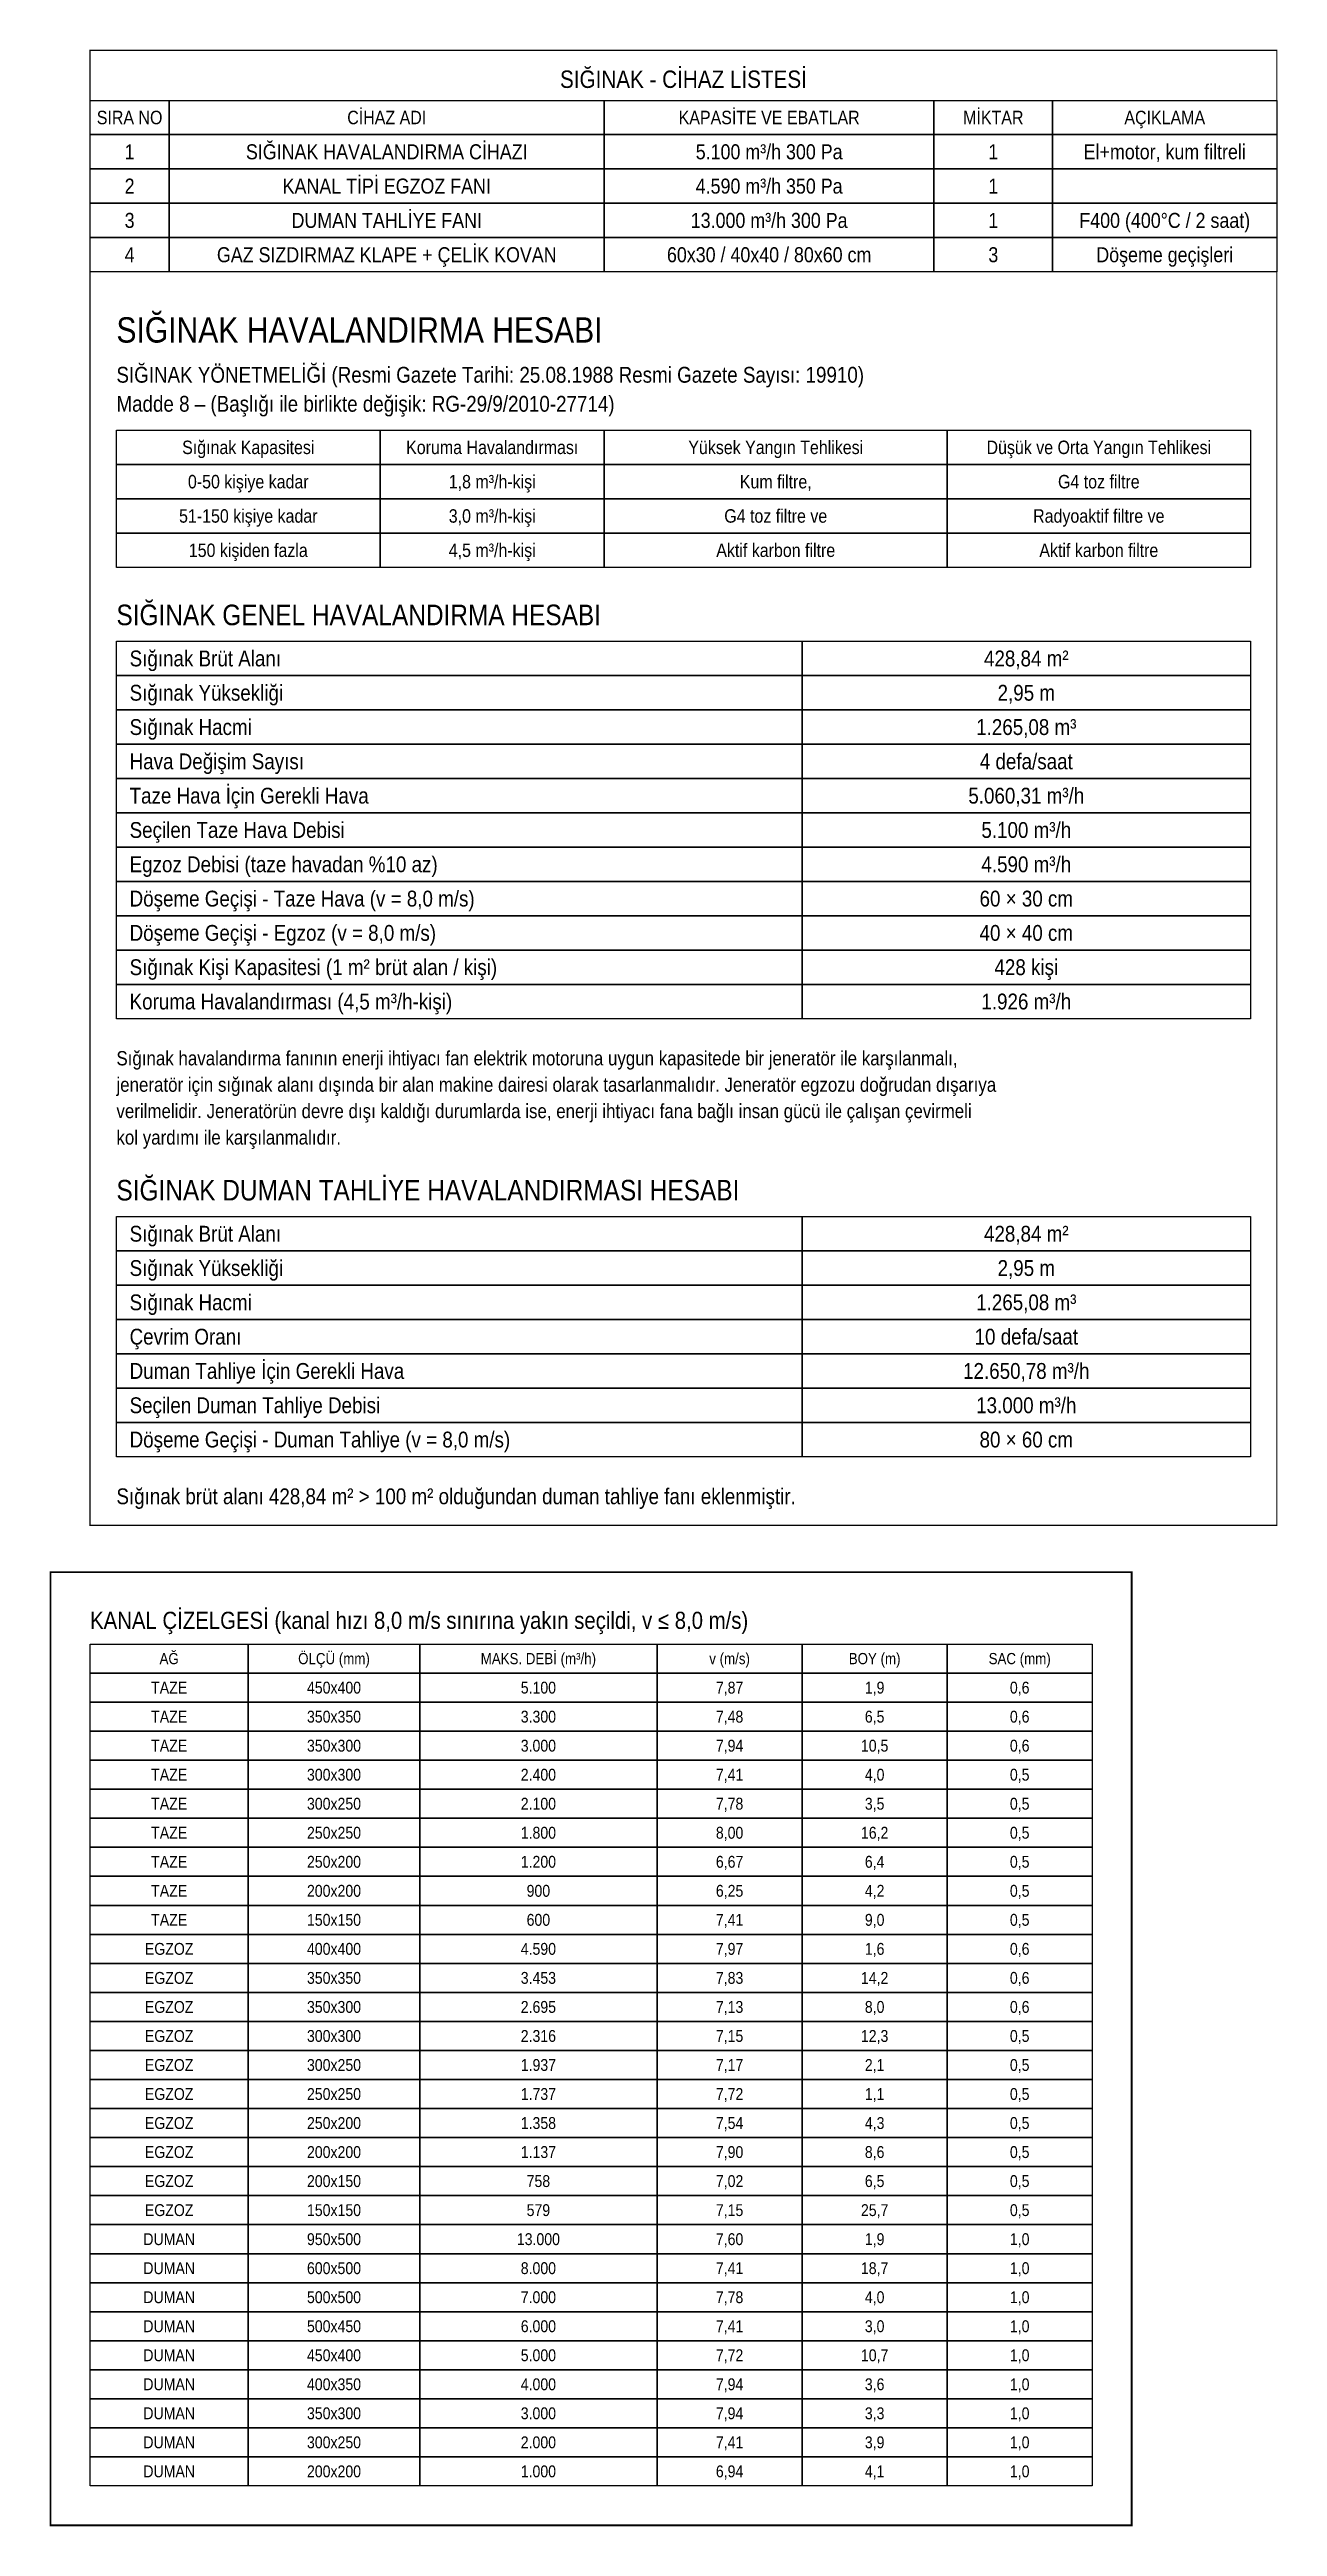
# Model space of a CAD drawing. Header units: centimetres. Extents: x 357699 to 366480, y -615216 to -609849.
# Drawn here: x 359919 to 360850, y -611821 to -609944 of the extents above; entities that cross this region are included whole.
import ezdxf
from ezdxf.enums import TextEntityAlignment as Align

# ---------------------------------------------------------------- set-up
doc = ezdxf.new("R2010")
doc.units = ezdxf.units.CM
for name, color, linetype in [('ROTAS-HAV-CERCEVE', 7, 'Continuous'), ('ROTAS-HESAP-CERCEVE', 1, 'Continuous'), ('ROTAS-HESAP-CIZGI', 1, 'Continuous'), ('ROTAS-HESAP-YAZI', 7, 'Continuous')]:
    doc.layers.add(name, color=color, linetype=linetype)
doc.styles.add('ROTAS', font='arial.ttf')

msp = doc.modelspace()

# ---------------------------------------------------------------- texts
at = {"layer": 'ROTAS-HESAP-YAZI', "style": 'ROTAS', "width": 0.85}
for s, height, p in [('SIĞINAK - CİHAZ LİSTESİ', 13.2, (360400, -609966)), ('SIRA NO', 10.2, (359980, -609995)), ('CİHAZ ADI', 10.2, (360175, -609995)), ('KAPASİTE VE EBATLAR', 10.2, (360465, -609995)), ('MİKTAR', 10.2, (360635, -609995)), ('AÇIKLAMA', 10.2, (360765, -609995)), ('SIĞINAK HAVALANDIRMA CİHAZI', 11.4, (360175, -610021)), ('1', 11.4, (359980, -610021)), ('5.100 m³/h 300 Pa', 11.4, (360465, -610021)), ('1', 11.4, (360635, -610021)), ('El+motor, kum filtreli', 11.4, (360765, -610021)), ('2', 11.4, (359980, -610047)), ('KANAL TİPİ EGZOZ FANI', 11.4, (360175, -610047)), ('4.590 m³/h 350 Pa', 11.4, (360465, -610047)), ('1', 11.4, (360635, -610047)), ('3', 11.4, (359980, -610073)), ('DUMAN TAHLİYE FANI', 11.4, (360175, -610073)), ('13.000 m³/h 300 Pa', 11.4, (360465, -610073)), ('1', 11.4, (360635, -610073)), ('F400 (400°C / 2 saat)', 11.4, (360765, -610073)), ('4', 11.4, (359980, -610099)), ('GAZ SIZDIRMAZ KLAPE + ÇELİK KOVAN', 11.4, (360175, -610099)), ('60x30 / 40x40 / 80x60 cm', 11.4, (360465, -610099)), ('3', 11.4, (360635, -610099)), ('Döşeme geçişleri', 11.4, (360765, -610099)), ('Sığınak Kapasitesi', 10.2, (360070, -610245)), ('Koruma Havalandırması', 10.2, (360255, -610245)), ('Yüksek Yangın Tehlikesi', 10.2, (360470, -610245)), ('Düşük ve Orta Yangın Tehlikesi', 10.2, (360715, -610245)), ('0-50 kişiye kadar', 10.2, (360070, -610271)), ('1,8 m³/h-kişi', 10.2, (360255, -610271)), ('Kum filtre,', 10.2, (360470, -610271)), ('G4 toz filtre', 10.2, (360715, -610271)), ('51-150 kişiye kadar', 10.2, (360070, -610297)), ('3,0 m³/h-kişi', 10.2, (360255, -610297)), ('G4 toz filtre ve', 10.2, (360470, -610297)), ('Radyoaktif filtre ve', 10.2, (360715, -610297)), ('150 kişiden fazla', 10.2, (360070, -610323)), ('4,5 m³/h-kişi', 10.2, (360255, -610323)), ('Aktif karbon filtre', 10.2, (360470, -610323)), ('Aktif karbon filtre', 10.2, (360715, -610323)), ('428,84 m²', 12, (360660, -610405)), ('2,95 m', 12, (360660, -610431)), ('1.265,08 m³', 12, (360660, -610457)), ('4 defa/saat', 12, (360660, -610483)), ('5.060,31 m³/h', 12, (360660, -610509)), ('5.100 m³/h', 12, (360660, -610535)), ('4.590 m³/h', 12, (360660, -610561)), ('60 × 30 cm', 12, (360660, -610587)), ('40 × 40 cm', 12, (360660, -610613)), ('428 kişi', 12, (360660, -610639)), ('1.926 m³/h', 12, (360660, -610665)), ('428,84 m²', 12, (360660, -610841)), ('2,95 m', 12, (360660, -610867)), ('1.265,08 m³', 12, (360660, -610893)), ('10 defa/saat', 12, (360660, -610919)), ('12.650,78 m³/h', 12, (360660, -610945)), ('13.000 m³/h', 12, (360660, -610971)), ('80 × 60 cm', 12, (360660, -610997)), ('AĞ', 8.5, (360010, -611163)), ('ÖLÇÜ (mm)', 8.5, (360135, -611163)), ('MAKS. DEBİ (m³/h)', 8.5, (360290, -611163)), ('v (m/s)', 8.5, (360435, -611163)), ('BOY (m)', 8.5, (360545, -611163)), ('SAC (mm)', 8.5, (360655, -611163)), ('TAZE', 9, (360010, -611185)), ('450x400', 9, (360135, -611185)), ('5.100', 9, (360290, -611185)), ('7,87', 9, (360435, -611185)), ('1,9', 9, (360545, -611185)), ('0,6', 9, (360655, -611185)), ('TAZE', 9, (360010, -611207)), ('350x350', 9, (360135, -611207)), ('3.300', 9, (360290, -611207)), ('7,48', 9, (360435, -611207)), ('6,5', 9, (360545, -611207)), ('0,6', 9, (360655, -611207)), ('TAZE', 9, (360010, -611229)), ('350x300', 9, (360135, -611229)), ('3.000', 9, (360290, -611229)), ('7,94', 9, (360435, -611229)), ('10,5', 9, (360545, -611229)), ('0,6', 9, (360655, -611229)), ('TAZE', 9, (360010, -611251)), ('300x300', 9, (360135, -611251)), ('2.400', 9, (360290, -611251)), ('7,41', 9, (360435, -611251)), ('4,0', 9, (360545, -611251)), ('0,5', 9, (360655, -611251)), ('TAZE', 9, (360010, -611273)), ('300x250', 9, (360135, -611273)), ('2.100', 9, (360290, -611273)), ('7,78', 9, (360435, -611273)), ('3,5', 9, (360545, -611273)), ('0,5', 9, (360655, -611273)), ('TAZE', 9, (360010, -611295)), ('250x250', 9, (360135, -611295)), ('1.800', 9, (360290, -611295)), ('8,00', 9, (360435, -611295)), ('16,2', 9, (360545, -611295)), ('0,5', 9, (360655, -611295)), ('TAZE', 9, (360010, -611317)), ('250x200', 9, (360135, -611317)), ('1.200', 9, (360290, -611317)), ('6,67', 9, (360435, -611317)), ('6,4', 9, (360545, -611317)), ('0,5', 9, (360655, -611317)), ('TAZE', 9, (360010, -611339)), ('200x200', 9, (360135, -611339)), ('900', 9, (360290, -611339)), ('6,25', 9, (360435, -611339)), ('4,2', 9, (360545, -611339)), ('0,5', 9, (360655, -611339)), ('TAZE', 9, (360010, -611361)), ('150x150', 9, (360135, -611361)), ('600', 9, (360290, -611361)), ('7,41', 9, (360435, -611361)), ('9,0', 9, (360545, -611361)), ('0,5', 9, (360655, -611361)), ('EGZOZ', 9, (360010, -611383)), ('400x400', 9, (360135, -611383)), ('4.590', 9, (360290, -611383)), ('7,97', 9, (360435, -611383)), ('1,6', 9, (360545, -611383)), ('0,6', 9, (360655, -611383)), ('EGZOZ', 9, (360010, -611405)), ('350x350', 9, (360135, -611405)), ('3.453', 9, (360290, -611405)), ('7,83', 9, (360435, -611405)), ('14,2', 9, (360545, -611405)), ('0,6', 9, (360655, -611405)), ('EGZOZ', 9, (360010, -611427)), ('350x300', 9, (360135, -611427)), ('2.695', 9, (360290, -611427)), ('7,13', 9, (360435, -611427)), ('8,0', 9, (360545, -611427)), ('0,6', 9, (360655, -611427)), ('EGZOZ', 9, (360010, -611449)), ('300x300', 9, (360135, -611449)), ('2.316', 9, (360290, -611449)), ('7,15', 9, (360435, -611449)), ('12,3', 9, (360545, -611449)), ('0,5', 9, (360655, -611449)), ('EGZOZ', 9, (360010, -611471)), ('300x250', 9, (360135, -611471)), ('1.937', 9, (360290, -611471)), ('7,17', 9, (360435, -611471)), ('2,1', 9, (360545, -611471)), ('0,5', 9, (360655, -611471)), ('EGZOZ', 9, (360010, -611493)), ('250x250', 9, (360135, -611493)), ('1.737', 9, (360290, -611493)), ('7,72', 9, (360435, -611493)), ('1,1', 9, (360545, -611493)), ('0,5', 9, (360655, -611493)), ('EGZOZ', 9, (360010, -611515)), ('250x200', 9, (360135, -611515)), ('1.358', 9, (360290, -611515)), ('7,54', 9, (360435, -611515)), ('4,3', 9, (360545, -611515)), ('0,5', 9, (360655, -611515)), ('EGZOZ', 9, (360010, -611537)), ('200x200', 9, (360135, -611537)), ('1.137', 9, (360290, -611537)), ('7,90', 9, (360435, -611537)), ('8,6', 9, (360545, -611537)), ('0,5', 9, (360655, -611537)), ('EGZOZ', 9, (360010, -611559)), ('200x150', 9, (360135, -611559)), ('758', 9, (360290, -611559)), ('7,02', 9, (360435, -611559)), ('6,5', 9, (360545, -611559)), ('0,5', 9, (360655, -611559)), ('EGZOZ', 9, (360010, -611581)), ('150x150', 9, (360135, -611581)), ('579', 9, (360290, -611581)), ('7,15', 9, (360435, -611581)), ('25,7', 9, (360545, -611581)), ('0,5', 9, (360655, -611581)), ('DUMAN', 9, (360010, -611603)), ('950x500', 9, (360135, -611603)), ('13.000', 9, (360290, -611603)), ('7,60', 9, (360435, -611603)), ('1,9', 9, (360545, -611603)), ('1,0', 9, (360655, -611603)), ('DUMAN', 9, (360010, -611625)), ('600x500', 9, (360135, -611625)), ('8.000', 9, (360290, -611625)), ('7,41', 9, (360435, -611625)), ('18,7', 9, (360545, -611625)), ('1,0', 9, (360655, -611625)), ('DUMAN', 9, (360010, -611647)), ('500x500', 9, (360135, -611647)), ('7.000', 9, (360290, -611647)), ('7,78', 9, (360435, -611647)), ('4,0', 9, (360545, -611647)), ('1,0', 9, (360655, -611647)), ('500x450', 9, (360135, -611669)), ('6.000', 9, (360290, -611669)), ('3,0', 9, (360545, -611669)), ('1,0', 9, (360655, -611669)), ('DUMAN', 9, (360010, -611669)), ('7,41', 9, (360435, -611669)), ('DUMAN', 9, (360010, -611691)), ('450x400', 9, (360135, -611691)), ('5.000', 9, (360290, -611691)), ('7,72', 9, (360435, -611691)), ('10,7', 9, (360545, -611691)), ('1,0', 9, (360655, -611691)), ('DUMAN', 9, (360010, -611713)), ('400x350', 9, (360135, -611713)), ('4.000', 9, (360290, -611713)), ('7,94', 9, (360435, -611713)), ('3,6', 9, (360545, -611713)), ('1,0', 9, (360655, -611713)), ('DUMAN', 9, (360010, -611735)), ('350x300', 9, (360135, -611735)), ('3.000', 9, (360290, -611735)), ('7,94', 9, (360435, -611735)), ('3,3', 9, (360545, -611735)), ('1,0', 9, (360655, -611735)), ('DUMAN', 9, (360010, -611757)), ('300x250', 9, (360135, -611757)), ('2.000', 9, (360290, -611757)), ('7,41', 9, (360435, -611757)), ('3,9', 9, (360545, -611757)), ('1,0', 9, (360655, -611757)), ('DUMAN', 9, (360010, -611779)), ('200x200', 9, (360135, -611779)), ('1.000', 9, (360290, -611779)), ('6,94', 9, (360435, -611779)), ('4,1', 9, (360545, -611779)), ('1,0', 9, (360655, -611779))]:
    msp.add_text(s, height=height, dxfattribs=at).set_placement(p, align=Align.MIDDLE_CENTER)
for s, height, p in [('SIĞINAK HAVALANDIRMA HESABI', 19.2, (359970, -610156)), ('SIĞINAK YÖNETMELİĞİ (Resmi Gazete Tarihi: 25.08.1988 Resmi Gazete Sayısı: 19910)', 12, (359970, -610190)), ('Madde 8 – (Başlığı ile birlikte değişik: RG-29/9/2010-27714)', 12, (359970, -610212)), ('SIĞINAK GENEL HAVALANDIRMA HESABI', 15.6, (359970, -610372)), ('Sığınak Brüt Alanı', 12, (359980, -610405)), ('Sığınak Yüksekliği', 12, (359980, -610431)), ('Sığınak Hacmi', 12, (359980, -610457)), ('Hava Değişim Sayısı', 12, (359980, -610483)), ('Taze Hava İçin Gerekli Hava', 12, (359980, -610509)), ('Seçilen Taze Hava Debisi', 12, (359980, -610535)), ('Egzoz Debisi (taze havadan %10 az)', 12, (359980, -610561)), ('Döşeme Geçişi - Taze Hava (v = 8,0 m/s)', 12, (359980, -610587)), ('Döşeme Geçişi - Egzoz (v = 8,0 m/s)', 12, (359980, -610613)), ('Sığınak Kişi Kapasitesi (1 m² brüt alan / kişi)', 12, (359980, -610639)), ('Koruma Havalandırması (4,5 m³/h-kişi)', 12, (359980, -610665)), ('Sığınak havalandırma fanının enerji ihtiyacı fan elektrik motoruna uygun kapasitede bir jeneratör ile karşılanmalı,', 10.8, (359970, -610708)), ('jeneratör için sığınak alanı dışında bir alan makine dairesi olarak tasarlanmalıdır. Jeneratör egzozu doğrudan dışarıya', 10.8, (359970, -610728)), ('verilmelidir. Jeneratörün devre dışı kaldığı durumlarda ise, enerji ihtiyacı fana bağlı insan gücü ile çalışan çevirmeli', 10.8, (359970, -610748)), ('kol yardımı ile karşılanmalıdır.', 10.8, (359970, -610768)), ('SIĞINAK DUMAN TAHLİYE HAVALANDIRMASI HESABI', 15.6, (359970, -610808)), ('Sığınak Brüt Alanı', 12, (359980, -610841)), ('Sığınak Yüksekliği', 12, (359980, -610867)), ('Sığınak Hacmi', 12, (359980, -610893)), ('Çevrim Oranı', 12, (359980, -610919)), ('Duman Tahliye İçin Gerekli Hava', 12, (359980, -610945)), ('Seçilen Duman Tahliye Debisi', 12, (359980, -610971)), ('Döşeme Geçişi - Duman Tahliye (v = 8,0 m/s)', 12, (359980, -610997)), ('Sığınak brüt alanı 428,84 m² > 100 m² olduğundan duman tahliye fanı eklenmiştir.', 12, (359970, -611040)), ('KANAL ÇİZELGESİ (kanal hızı 8,0 m/s sınırına yakın seçildi, v ≤ 8,0 m/s)', 13, (359950, -611134))]:
    msp.add_text(s, height=height, dxfattribs=at).set_placement(p, align=Align.MIDDLE_LEFT)

# ---------------------------------------------------------------- linework, layer by layer
at = {"layer": 'ROTAS-HAV-CERCEVE', "const_width": 1.5}
msp.add_lwpolyline([(359920, -611820), (360740, -611820), (360740, -611097.5), (359920, -611097.5)], close=True, dxfattribs=at)
at = {"layer": 'ROTAS-HESAP-CERCEVE', "const_width": 1}
msp.add_lwpolyline([(359950, -609944), (360850, -609944), (360850, -611062), (359950, -611062)], close=True, dxfattribs=at)
at = {"layer": 'ROTAS-HESAP-CIZGI'}
for points in [[(359950, -609982), (360010, -609982), (360010, -610008), (359950, -610008)], [(360010, -609982), (360340, -609982), (360340, -610008), (360010, -610008)], [(360340, -609982), (360590, -609982), (360590, -610008), (360340, -610008)], [(360590, -609982), (360680, -609982), (360680, -610008), (360590, -610008)], [(360680, -609982), (360850, -609982), (360850, -610008), (360680, -610008)], [(359950, -610008), (360010, -610008), (360010, -610034), (359950, -610034)], [(360010, -610008), (360340, -610008), (360340, -610034), (360010, -610034)], [(360340, -610008), (360590, -610008), (360590, -610034), (360340, -610034)], [(360590, -610008), (360680, -610008), (360680, -610034), (360590, -610034)], [(360680, -610008), (360850, -610008), (360850, -610034), (360680, -610034)], [(359950, -610034), (360010, -610034), (360010, -610060), (359950, -610060)], [(360010, -610034), (360340, -610034), (360340, -610060), (360010, -610060)], [(360340, -610034), (360590, -610034), (360590, -610060), (360340, -610060)], [(360590, -610034), (360680, -610034), (360680, -610060), (360590, -610060)], [(360680, -610034), (360850, -610034), (360850, -610060), (360680, -610060)], [(359950, -610060), (360010, -610060), (360010, -610086), (359950, -610086)], [(360010, -610060), (360340, -610060), (360340, -610086), (360010, -610086)], [(360340, -610060), (360590, -610060), (360590, -610086), (360340, -610086)], [(360590, -610060), (360680, -610060), (360680, -610086), (360590, -610086)], [(360680, -610060), (360850, -610060), (360850, -610086), (360680, -610086)], [(359950, -610086), (360010, -610086), (360010, -610112), (359950, -610112)], [(360010, -610086), (360340, -610086), (360340, -610112), (360010, -610112)], [(360340, -610086), (360590, -610086), (360590, -610112), (360340, -610112)], [(360590, -610086), (360680, -610086), (360680, -610112), (360590, -610112)], [(360680, -610086), (360850, -610086), (360850, -610112), (360680, -610112)], [(359970, -610232), (360170, -610232), (360170, -610258), (359970, -610258)], [(360170, -610232), (360340, -610232), (360340, -610258), (360170, -610258)], [(360340, -610232), (360600, -610232), (360600, -610258), (360340, -610258)], [(360600, -610232), (360830, -610232), (360830, -610258), (360600, -610258)], [(359970, -610258), (360170, -610258), (360170, -610284), (359970, -610284)], [(360170, -610258), (360340, -610258), (360340, -610284), (360170, -610284)], [(360340, -610258), (360600, -610258), (360600, -610284), (360340, -610284)], [(360600, -610258), (360830, -610258), (360830, -610284), (360600, -610284)], [(359970, -610284), (360170, -610284), (360170, -610310), (359970, -610310)], [(360170, -610284), (360340, -610284), (360340, -610310), (360170, -610310)], [(360340, -610284), (360600, -610284), (360600, -610310), (360340, -610310)], [(360600, -610284), (360830, -610284), (360830, -610310), (360600, -610310)], [(359970, -610310), (360170, -610310), (360170, -610336), (359970, -610336)], [(360170, -610310), (360340, -610310), (360340, -610336), (360170, -610336)], [(360340, -610310), (360600, -610310), (360600, -610336), (360340, -610336)], [(360600, -610310), (360830, -610310), (360830, -610336), (360600, -610336)], [(359970, -610392), (360490, -610392), (360490, -610418), (359970, -610418)], [(360490, -610392), (360830, -610392), (360830, -610418), (360490, -610418)], [(359970, -610418), (360490, -610418), (360490, -610444), (359970, -610444)], [(360490, -610418), (360830, -610418), (360830, -610444), (360490, -610444)], [(359970, -610444), (360490, -610444), (360490, -610470), (359970, -610470)], [(360490, -610444), (360830, -610444), (360830, -610470), (360490, -610470)], [(359970, -610470), (360490, -610470), (360490, -610496), (359970, -610496)], [(360490, -610470), (360830, -610470), (360830, -610496), (360490, -610496)], [(359970, -610496), (360490, -610496), (360490, -610522), (359970, -610522)], [(360490, -610496), (360830, -610496), (360830, -610522), (360490, -610522)], [(359970, -610522), (360490, -610522), (360490, -610548), (359970, -610548)], [(360490, -610522), (360830, -610522), (360830, -610548), (360490, -610548)], [(359970, -610548), (360490, -610548), (360490, -610574), (359970, -610574)], [(360490, -610548), (360830, -610548), (360830, -610574), (360490, -610574)], [(359970, -610574), (360490, -610574), (360490, -610600), (359970, -610600)], [(360490, -610574), (360830, -610574), (360830, -610600), (360490, -610600)], [(359970, -610600), (360490, -610600), (360490, -610626), (359970, -610626)], [(360490, -610600), (360830, -610600), (360830, -610626), (360490, -610626)], [(359970, -610626), (360490, -610626), (360490, -610652), (359970, -610652)], [(360490, -610626), (360830, -610626), (360830, -610652), (360490, -610652)], [(359970, -610652), (360490, -610652), (360490, -610678), (359970, -610678)], [(360490, -610652), (360830, -610652), (360830, -610678), (360490, -610678)], [(359970, -610828), (360490, -610828), (360490, -610854), (359970, -610854)], [(360490, -610828), (360830, -610828), (360830, -610854), (360490, -610854)], [(359970, -610854), (360490, -610854), (360490, -610880), (359970, -610880)], [(360490, -610854), (360830, -610854), (360830, -610880), (360490, -610880)], [(359970, -610880), (360490, -610880), (360490, -610906), (359970, -610906)], [(360490, -610880), (360830, -610880), (360830, -610906), (360490, -610906)], [(359970, -610906), (360490, -610906), (360490, -610932), (359970, -610932)], [(360490, -610906), (360830, -610906), (360830, -610932), (360490, -610932)], [(359970, -610932), (360490, -610932), (360490, -610958), (359970, -610958)], [(360490, -610932), (360830, -610932), (360830, -610958), (360490, -610958)], [(359970, -610958), (360490, -610958), (360490, -610984), (359970, -610984)], [(360490, -610958), (360830, -610958), (360830, -610984), (360490, -610984)], [(359970, -610984), (360490, -610984), (360490, -611010), (359970, -611010)], [(360490, -610984), (360830, -610984), (360830, -611010), (360490, -611010)], [(359950, -611152), (360070, -611152), (360070, -611174), (359950, -611174)], [(360070, -611152), (360200, -611152), (360200, -611174), (360070, -611174)], [(360200, -611152), (360380, -611152), (360380, -611174), (360200, -611174)], [(360380, -611152), (360490, -611152), (360490, -611174), (360380, -611174)], [(360490, -611152), (360600, -611152), (360600, -611174), (360490, -611174)], [(360600, -611152), (360710, -611152), (360710, -611174), (360600, -611174)], [(359950, -611174), (360070, -611174), (360070, -611196), (359950, -611196)], [(360070, -611174), (360200, -611174), (360200, -611196), (360070, -611196)], [(360200, -611174), (360380, -611174), (360380, -611196), (360200, -611196)], [(360380, -611174), (360490, -611174), (360490, -611196), (360380, -611196)], [(360490, -611174), (360600, -611174), (360600, -611196), (360490, -611196)], [(360600, -611174), (360710, -611174), (360710, -611196), (360600, -611196)], [(359950, -611196), (360070, -611196), (360070, -611218), (359950, -611218)], [(360070, -611196), (360200, -611196), (360200, -611218), (360070, -611218)], [(360200, -611196), (360380, -611196), (360380, -611218), (360200, -611218)], [(360380, -611196), (360490, -611196), (360490, -611218), (360380, -611218)], [(360490, -611196), (360600, -611196), (360600, -611218), (360490, -611218)], [(360600, -611196), (360710, -611196), (360710, -611218), (360600, -611218)], [(359950, -611218), (360070, -611218), (360070, -611240), (359950, -611240)], [(360070, -611218), (360200, -611218), (360200, -611240), (360070, -611240)], [(360200, -611218), (360380, -611218), (360380, -611240), (360200, -611240)], [(360380, -611218), (360490, -611218), (360490, -611240), (360380, -611240)], [(360490, -611218), (360600, -611218), (360600, -611240), (360490, -611240)], [(360600, -611218), (360710, -611218), (360710, -611240), (360600, -611240)], [(359950, -611240), (360070, -611240), (360070, -611262), (359950, -611262)], [(360070, -611240), (360200, -611240), (360200, -611262), (360070, -611262)], [(360200, -611240), (360380, -611240), (360380, -611262), (360200, -611262)], [(360380, -611240), (360490, -611240), (360490, -611262), (360380, -611262)], [(360490, -611240), (360600, -611240), (360600, -611262), (360490, -611262)], [(360600, -611240), (360710, -611240), (360710, -611262), (360600, -611262)], [(359950, -611262), (360070, -611262), (360070, -611284), (359950, -611284)], [(360070, -611262), (360200, -611262), (360200, -611284), (360070, -611284)], [(360200, -611262), (360380, -611262), (360380, -611284), (360200, -611284)], [(360380, -611262), (360490, -611262), (360490, -611284), (360380, -611284)], [(360490, -611262), (360600, -611262), (360600, -611284), (360490, -611284)], [(360600, -611262), (360710, -611262), (360710, -611284), (360600, -611284)], [(359950, -611284), (360070, -611284), (360070, -611306), (359950, -611306)], [(360070, -611284), (360200, -611284), (360200, -611306), (360070, -611306)], [(360200, -611284), (360380, -611284), (360380, -611306), (360200, -611306)], [(360380, -611284), (360490, -611284), (360490, -611306), (360380, -611306)], [(360490, -611284), (360600, -611284), (360600, -611306), (360490, -611306)], [(360600, -611284), (360710, -611284), (360710, -611306), (360600, -611306)], [(359950, -611306), (360070, -611306), (360070, -611328), (359950, -611328)], [(360070, -611306), (360200, -611306), (360200, -611328), (360070, -611328)], [(360200, -611306), (360380, -611306), (360380, -611328), (360200, -611328)], [(360380, -611306), (360490, -611306), (360490, -611328), (360380, -611328)], [(360490, -611306), (360600, -611306), (360600, -611328), (360490, -611328)], [(360600, -611306), (360710, -611306), (360710, -611328), (360600, -611328)], [(359950, -611328), (360070, -611328), (360070, -611350), (359950, -611350)], [(360070, -611328), (360200, -611328), (360200, -611350), (360070, -611350)], [(360200, -611328), (360380, -611328), (360380, -611350), (360200, -611350)], [(360380, -611328), (360490, -611328), (360490, -611350), (360380, -611350)], [(360490, -611328), (360600, -611328), (360600, -611350), (360490, -611350)], [(360600, -611328), (360710, -611328), (360710, -611350), (360600, -611350)], [(359950, -611350), (360070, -611350), (360070, -611372), (359950, -611372)], [(360070, -611350), (360200, -611350), (360200, -611372), (360070, -611372)], [(360200, -611350), (360380, -611350), (360380, -611372), (360200, -611372)], [(360380, -611350), (360490, -611350), (360490, -611372), (360380, -611372)], [(360490, -611350), (360600, -611350), (360600, -611372), (360490, -611372)], [(360600, -611350), (360710, -611350), (360710, -611372), (360600, -611372)], [(359950, -611372), (360070, -611372), (360070, -611394), (359950, -611394)], [(360070, -611372), (360200, -611372), (360200, -611394), (360070, -611394)], [(360200, -611372), (360380, -611372), (360380, -611394), (360200, -611394)], [(360380, -611372), (360490, -611372), (360490, -611394), (360380, -611394)], [(360490, -611372), (360600, -611372), (360600, -611394), (360490, -611394)], [(360600, -611372), (360710, -611372), (360710, -611394), (360600, -611394)], [(359950, -611394), (360070, -611394), (360070, -611416), (359950, -611416)], [(360070, -611394), (360200, -611394), (360200, -611416), (360070, -611416)], [(360200, -611394), (360380, -611394), (360380, -611416), (360200, -611416)], [(360380, -611394), (360490, -611394), (360490, -611416), (360380, -611416)], [(360490, -611394), (360600, -611394), (360600, -611416), (360490, -611416)], [(360600, -611394), (360710, -611394), (360710, -611416), (360600, -611416)], [(359950, -611416), (360070, -611416), (360070, -611438), (359950, -611438)], [(360070, -611416), (360200, -611416), (360200, -611438), (360070, -611438)], [(360200, -611416), (360380, -611416), (360380, -611438), (360200, -611438)], [(360380, -611416), (360490, -611416), (360490, -611438), (360380, -611438)], [(360490, -611416), (360600, -611416), (360600, -611438), (360490, -611438)], [(360600, -611416), (360710, -611416), (360710, -611438), (360600, -611438)], [(359950, -611438), (360070, -611438), (360070, -611460), (359950, -611460)], [(360070, -611438), (360200, -611438), (360200, -611460), (360070, -611460)], [(360200, -611438), (360380, -611438), (360380, -611460), (360200, -611460)], [(360380, -611438), (360490, -611438), (360490, -611460), (360380, -611460)], [(360490, -611438), (360600, -611438), (360600, -611460), (360490, -611460)], [(360600, -611438), (360710, -611438), (360710, -611460), (360600, -611460)], [(359950, -611460), (360070, -611460), (360070, -611482), (359950, -611482)], [(360070, -611460), (360200, -611460), (360200, -611482), (360070, -611482)], [(360200, -611460), (360380, -611460), (360380, -611482), (360200, -611482)], [(360380, -611460), (360490, -611460), (360490, -611482), (360380, -611482)], [(360490, -611460), (360600, -611460), (360600, -611482), (360490, -611482)], [(360600, -611460), (360710, -611460), (360710, -611482), (360600, -611482)], [(359950, -611482), (360070, -611482), (360070, -611504), (359950, -611504)], [(360070, -611482), (360200, -611482), (360200, -611504), (360070, -611504)], [(360200, -611482), (360380, -611482), (360380, -611504), (360200, -611504)], [(360380, -611482), (360490, -611482), (360490, -611504), (360380, -611504)], [(360490, -611482), (360600, -611482), (360600, -611504), (360490, -611504)], [(360600, -611482), (360710, -611482), (360710, -611504), (360600, -611504)], [(359950, -611504), (360070, -611504), (360070, -611526), (359950, -611526)], [(360070, -611504), (360200, -611504), (360200, -611526), (360070, -611526)], [(360200, -611504), (360380, -611504), (360380, -611526), (360200, -611526)], [(360380, -611504), (360490, -611504), (360490, -611526), (360380, -611526)], [(360490, -611504), (360600, -611504), (360600, -611526), (360490, -611526)], [(360600, -611504), (360710, -611504), (360710, -611526), (360600, -611526)], [(359950, -611526), (360070, -611526), (360070, -611548), (359950, -611548)], [(360070, -611526), (360200, -611526), (360200, -611548), (360070, -611548)], [(360200, -611526), (360380, -611526), (360380, -611548), (360200, -611548)], [(360380, -611526), (360490, -611526), (360490, -611548), (360380, -611548)], [(360490, -611526), (360600, -611526), (360600, -611548), (360490, -611548)], [(360600, -611526), (360710, -611526), (360710, -611548), (360600, -611548)], [(359950, -611548), (360070, -611548), (360070, -611570), (359950, -611570)], [(360070, -611548), (360200, -611548), (360200, -611570), (360070, -611570)], [(360200, -611548), (360380, -611548), (360380, -611570), (360200, -611570)], [(360380, -611548), (360490, -611548), (360490, -611570), (360380, -611570)], [(360490, -611548), (360600, -611548), (360600, -611570), (360490, -611570)], [(360600, -611548), (360710, -611548), (360710, -611570), (360600, -611570)], [(359950, -611570), (360070, -611570), (360070, -611592), (359950, -611592)], [(360070, -611570), (360200, -611570), (360200, -611592), (360070, -611592)], [(360200, -611570), (360380, -611570), (360380, -611592), (360200, -611592)], [(360380, -611570), (360490, -611570), (360490, -611592), (360380, -611592)], [(360490, -611570), (360600, -611570), (360600, -611592), (360490, -611592)], [(360600, -611570), (360710, -611570), (360710, -611592), (360600, -611592)], [(359950, -611592), (360070, -611592), (360070, -611614), (359950, -611614)], [(360070, -611592), (360200, -611592), (360200, -611614), (360070, -611614)], [(360200, -611592), (360380, -611592), (360380, -611614), (360200, -611614)], [(360380, -611592), (360490, -611592), (360490, -611614), (360380, -611614)], [(360490, -611592), (360600, -611592), (360600, -611614), (360490, -611614)], [(360600, -611592), (360710, -611592), (360710, -611614), (360600, -611614)], [(359950, -611614), (360070, -611614), (360070, -611636), (359950, -611636)], [(360070, -611614), (360200, -611614), (360200, -611636), (360070, -611636)], [(360200, -611614), (360380, -611614), (360380, -611636), (360200, -611636)], [(360380, -611614), (360490, -611614), (360490, -611636), (360380, -611636)], [(360490, -611614), (360600, -611614), (360600, -611636), (360490, -611636)], [(360600, -611614), (360710, -611614), (360710, -611636), (360600, -611636)], [(359950, -611636), (360070, -611636), (360070, -611658), (359950, -611658)], [(360070, -611636), (360200, -611636), (360200, -611658), (360070, -611658)], [(360200, -611636), (360380, -611636), (360380, -611658), (360200, -611658)], [(360380, -611636), (360490, -611636), (360490, -611658), (360380, -611658)], [(360490, -611636), (360600, -611636), (360600, -611658), (360490, -611658)], [(360600, -611636), (360710, -611636), (360710, -611658), (360600, -611658)], [(359950, -611658), (360070, -611658), (360070, -611680), (359950, -611680)], [(360070, -611658), (360200, -611658), (360200, -611680), (360070, -611680)], [(360200, -611658), (360380, -611658), (360380, -611680), (360200, -611680)], [(360380, -611658), (360490, -611658), (360490, -611680), (360380, -611680)], [(360490, -611658), (360600, -611658), (360600, -611680), (360490, -611680)], [(360600, -611658), (360710, -611658), (360710, -611680), (360600, -611680)], [(359950, -611680), (360070, -611680), (360070, -611702), (359950, -611702)], [(360070, -611680), (360200, -611680), (360200, -611702), (360070, -611702)], [(360200, -611680), (360380, -611680), (360380, -611702), (360200, -611702)], [(360380, -611680), (360490, -611680), (360490, -611702), (360380, -611702)], [(360490, -611680), (360600, -611680), (360600, -611702), (360490, -611702)], [(360600, -611680), (360710, -611680), (360710, -611702), (360600, -611702)], [(359950, -611702), (360070, -611702), (360070, -611724), (359950, -611724)], [(360070, -611702), (360200, -611702), (360200, -611724), (360070, -611724)], [(360200, -611702), (360380, -611702), (360380, -611724), (360200, -611724)], [(360380, -611702), (360490, -611702), (360490, -611724), (360380, -611724)], [(360490, -611702), (360600, -611702), (360600, -611724), (360490, -611724)], [(360600, -611702), (360710, -611702), (360710, -611724), (360600, -611724)], [(359950, -611724), (360070, -611724), (360070, -611746), (359950, -611746)], [(360070, -611724), (360200, -611724), (360200, -611746), (360070, -611746)], [(360200, -611724), (360380, -611724), (360380, -611746), (360200, -611746)], [(360380, -611724), (360490, -611724), (360490, -611746), (360380, -611746)], [(360490, -611724), (360600, -611724), (360600, -611746), (360490, -611746)], [(360600, -611724), (360710, -611724), (360710, -611746), (360600, -611746)], [(359950, -611746), (360070, -611746), (360070, -611768), (359950, -611768)], [(360070, -611746), (360200, -611746), (360200, -611768), (360070, -611768)], [(360200, -611746), (360380, -611746), (360380, -611768), (360200, -611768)], [(360380, -611746), (360490, -611746), (360490, -611768), (360380, -611768)], [(360490, -611746), (360600, -611746), (360600, -611768), (360490, -611768)], [(360600, -611746), (360710, -611746), (360710, -611768), (360600, -611768)], [(359950, -611768), (360070, -611768), (360070, -611790), (359950, -611790)], [(360070, -611768), (360200, -611768), (360200, -611790), (360070, -611790)], [(360200, -611768), (360380, -611768), (360380, -611790), (360200, -611790)], [(360380, -611768), (360490, -611768), (360490, -611790), (360380, -611790)], [(360490, -611768), (360600, -611768), (360600, -611790), (360490, -611790)], [(360600, -611768), (360710, -611768), (360710, -611790), (360600, -611790)]]:
    msp.add_lwpolyline(points, close=True, dxfattribs=at)

msp.set_redraw_order([(e.dxf.handle, doc.entitydb.next_handle()) for e in msp.query("TEXT MTEXT ATTDEF DIMENSION ARC_DIMENSION")])  # texts and dimensions are drawn at this point

doc.saveas('drawing.dxf')
